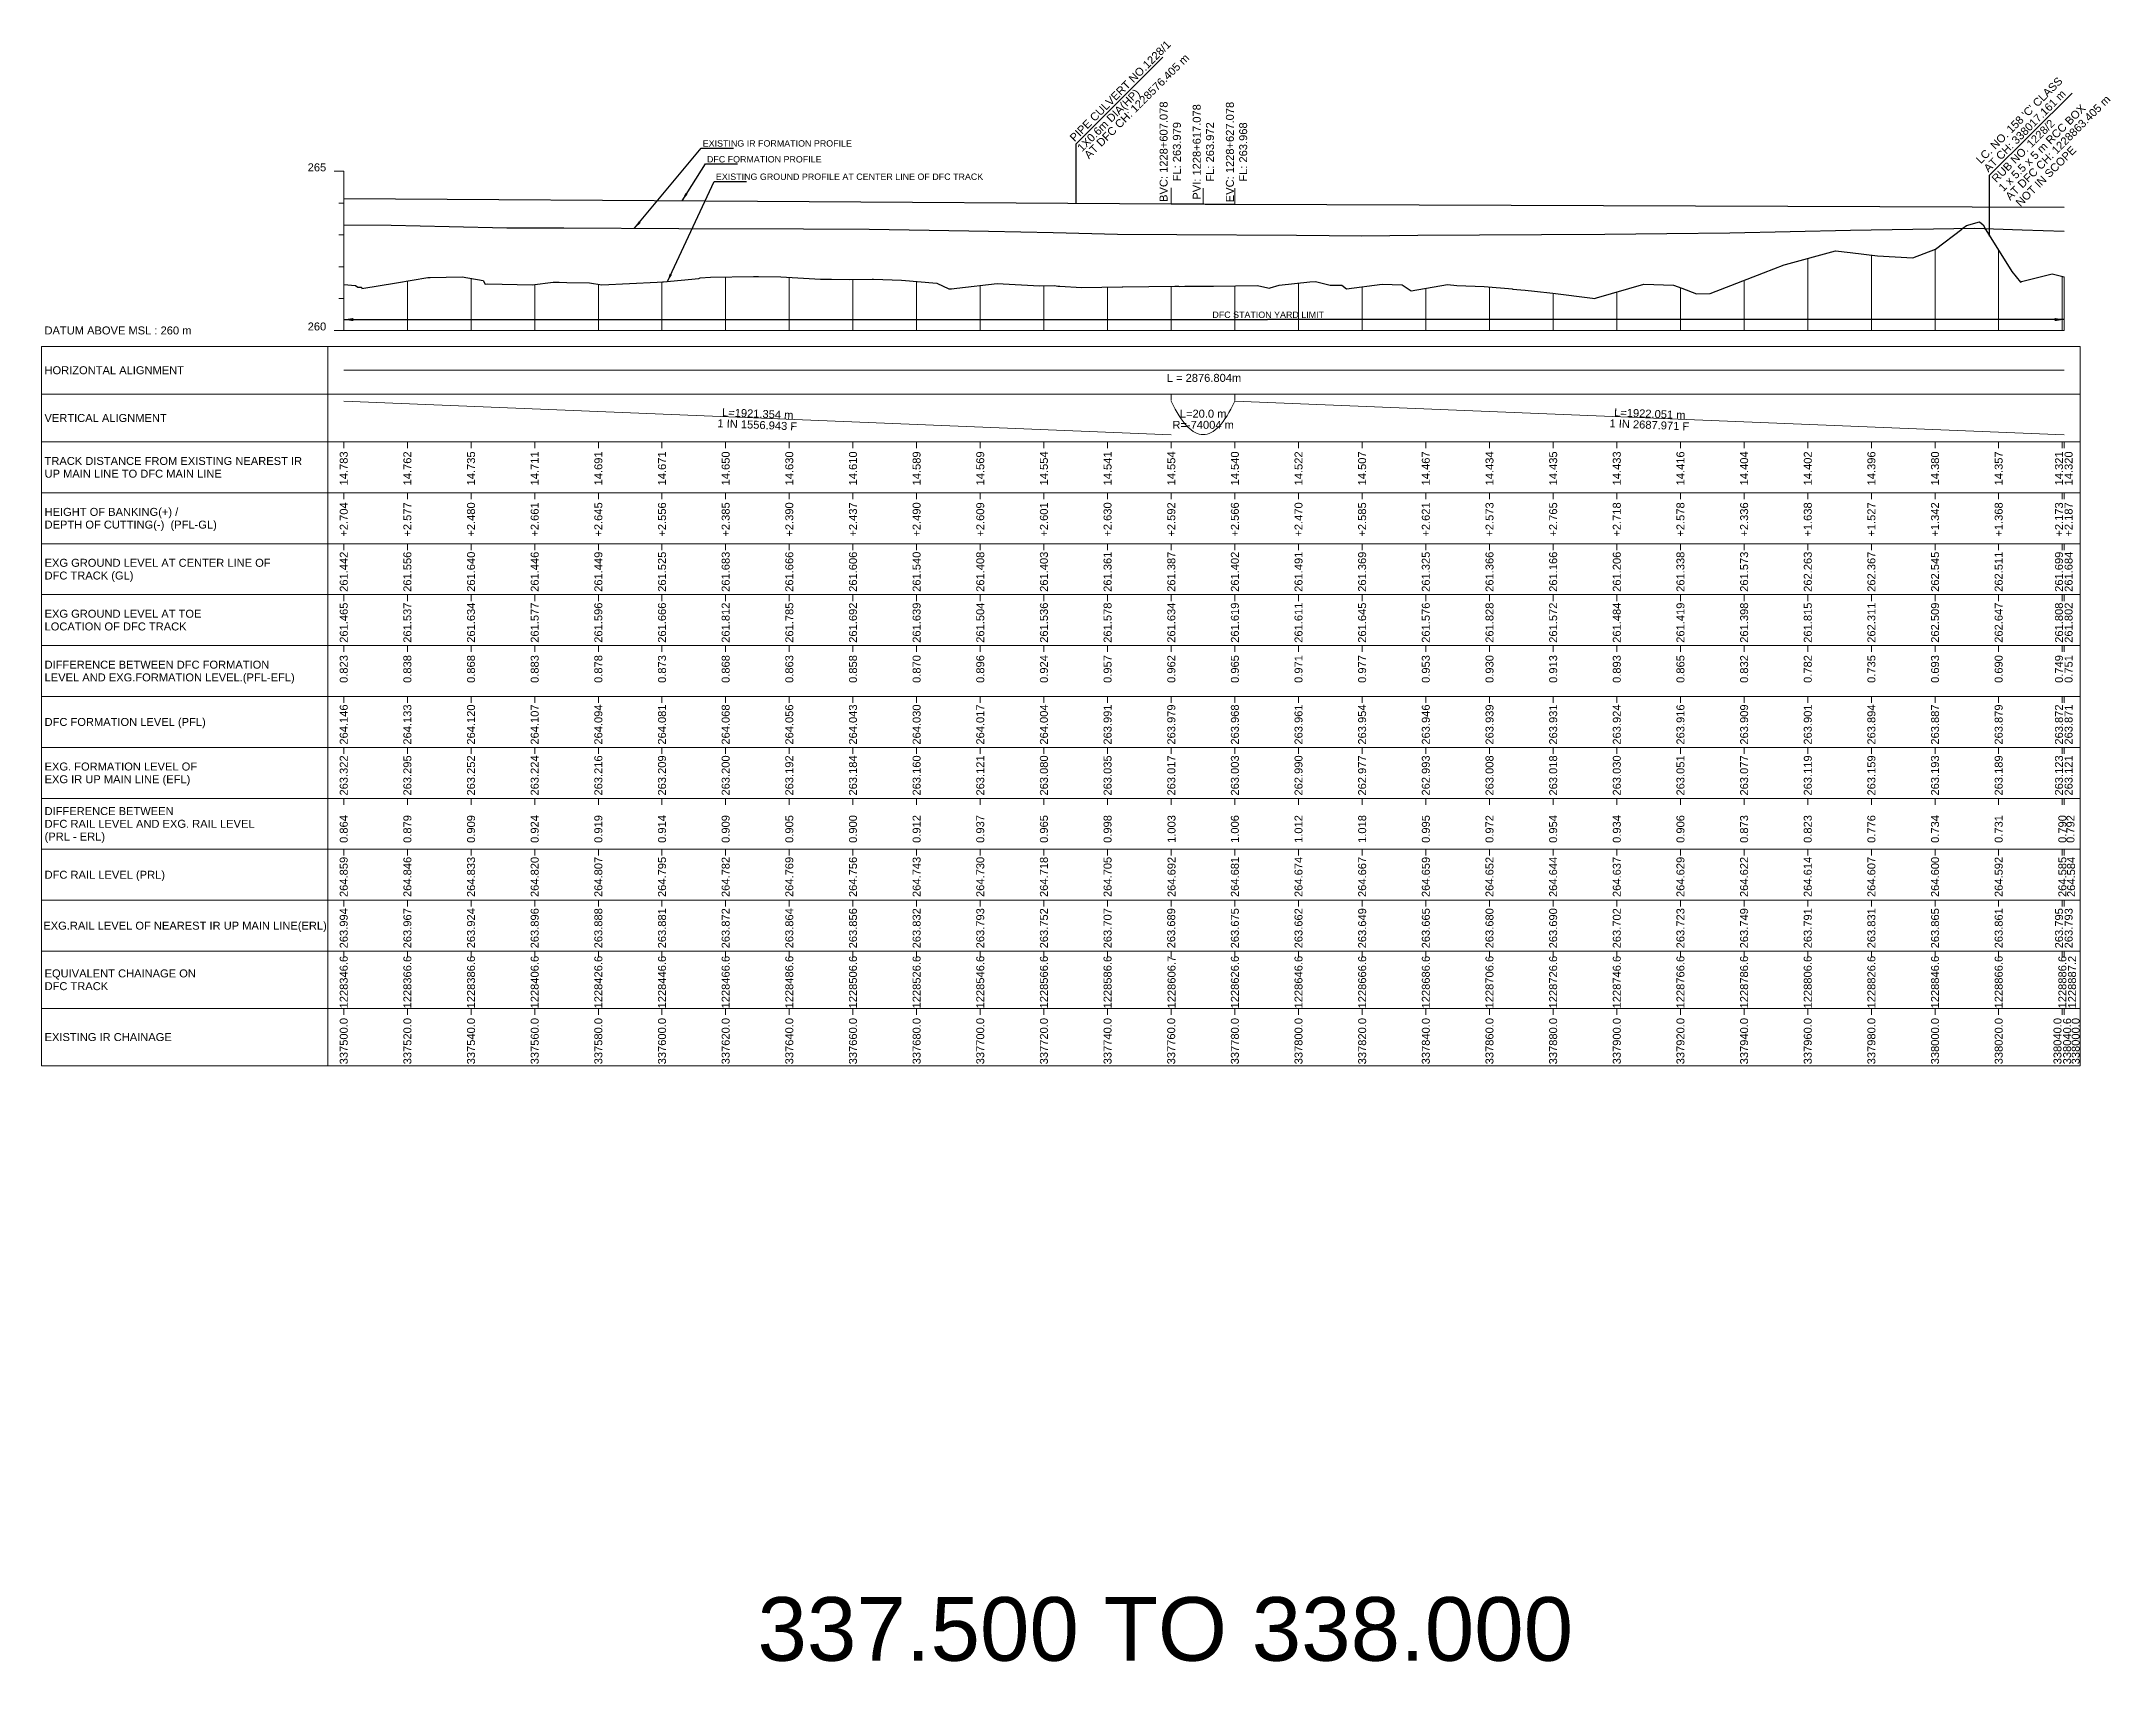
# Model space of a CAD drawing. Header units: metres. Extents: x 30905 to 43495, y -2428 to -1873.
# Drawn here: x 36905 to 37555, y -2428 to -1909 of the extents above; entities that cross this region are included whole.
import ezdxf
from ezdxf.enums import TextEntityAlignment as Align

# ---------------------------------------------------------------- set-up
doc = ezdxf.new("R2010")
doc.units = ezdxf.units.M
doc.header["$MEASUREMENT"] = 0
for name, color, linetype, lineweight in [('C-PROF-LABL-DG', 1, 'Continuous', 25), ('LS BVC-PVI-EVC TEXT', 10, 'Continuous', 0), ('LS CUT FILL', 10, 'Continuous', 0), ('LS DATUM', 7, 'Continuous', 0), ('LS DATUM X', 7, 'Continuous', 0), ('LS DATUM Y', 7, 'Continuous', 0), ('LS DIFF. EXG.RL & PRO. RL', 10, 'Continuous', 0), ('LS DIFF. PFL & EFL', 10, 'Continuous', 0), ('LS EXG FL', 7, 'Continuous', 0), ('LS EXG GL', 7, 'Continuous', 0), ('LS EXG GL AT PRO TOE', 7, 'Continuous', 0), ('LS EXG IR CH', 7, 'Continuous', 0), ('LS EXG RL', 7, 'Continuous', 0), ('LS EXG. FL', 7, 'Continuous', 0), ('LS EXG. GL', 7, 'Continuous', 0), ('LS EXG. GL AT PRO. TOE', 7, 'Continuous', 0), ('LS EXG. IR CH', 7, 'Continuous', 0), ('LS EXG. RL', 7, 'Continuous', 0), ('LS FRAME', 7, 'Continuous', 0), ('LS HORIZONTAL ALIGNMENT', 10, 'Continuous', 0), ('LS PFL-EFL', 10, 'Continuous', 0), ('LS PRL-ERL', 10, 'Continuous', 0), ('LS PRO FL', 10, 'Continuous', 0), ('LS PRO. CUT & FILL', 10, 'Continuous', 0), ('LS PRO. DFCC CH', 10, 'Continuous', 0), ('LS PRO. FL', 10, 'Continuous', 0), ('LS PRO. RL', 10, 'Continuous', 0), ('LS PROFILE EXG FL', 7, 'Continuous', 25), ('LS PROFILE EXG GL', 7, 'Continuous', 30), ('LS PROFILE PRO FL', 1, 'Continuous', 30), ('LS TICKS', 7, 'Continuous', 0), ('LS TRACK CENTER', 10, 'Continuous', 0), ("LS TRACK CENTER's", 10, 'Continuous', 0), ('LS VERTICAL ALIGNMENT', 10, 'Continuous', 0), ('Profile Grid', 7, 'Continuous', 0)]:
    doc.layers.add(name, color=color, linetype=linetype, lineweight=lineweight)
for name, color, linetype in [('LS DRAIN CULVERT', 10, 'Continuous'), ("LS LC'S", 7, 'Continuous'), ('ref text', 3, 'Continuous'), ('STATION YARD LIMIT IN LS', 7, 'Continuous')]:
    doc.layers.add(name, color=color, linetype=linetype)
doc.styles.add('Arial', font='arial.ttf')
doc.styles.get("Standard").update_dxf_attribs({"font": 'arial.ttf'})
doc.styles.add('Style-Arial', font='arial.ttf')
doc.styles.add('StyleArial', font='arial.ttf')
doc.dimstyles.get("Standard").update_dxf_attribs({"dimtxt": 5, "dimasz": 0.18, "dimexe": 0.18, "dimexo": 0.0625, "dimgap": 0.09, "dimtad": 0, "dimtih": 1, "dimtoh": 1, "dimdec": 4, "dimzin": 0, "dimdsep": 46, "dimtxsty": 'Standard', "dimcen": 0.09, "dimadec": 0, "dimazin": 0, "dimtfac": 1, "dimtdec": 4, "dimtofl": 0, "dimtmove": 0, "dimatfit": 3, "dimfxl": 1, "dimtolj": 1, "dimtzin": 0, "dimarcsym": 0})

msp = doc.modelspace()

# ---------------------------------------------------------------- texts
at = {"layer": 'C-PROF-LABL-DG', "color": 1, "linetype": 'Continuous', "lineweight": 25, "char_height": 2.5, "attachment_point": 5, "rotation": 90, "style": 'Arial'}
for s, insert in [('BVC: 1228+607.078\\PFL: 263.979', (37259.71, -1943.85)), ('PVI: 1228+617.078\\PFL: 263.972', (37270.12, -1943.91)), ('EVC: 1228+627.078\\PFL: 263.968', (37280.54, -1943.95))]:
    msp.add_mtext(s, dxfattribs=dict(at, insert=insert))
at = {"layer": 'LS CUT FILL', "lineweight": 0, "style": 'Style-Arial'}
for s, p in [('+2.704', (37000, -2054)), ('+2.577', (37019.99, -2054)), ('+2.480', (37039.99, -2054)), ('+2.661', (37060, -2054)), ('+2.645', (37080, -2054)), ('+2.556', (37100, -2054)), ('+2.385', (37120, -2054)), ('+2.390', (37140, -2054)), ('+2.437', (37160, -2054)), ('+2.490', (37180, -2054)), ('+2.609', (37200, -2054)), ('+2.601', (37220, -2054)), ('+2.630', (37240, -2054)), ('+2.592', (37260.03, -2054)), ('+2.566', (37280, -2054)), ('+2.470', (37300, -2054)), ('+2.585', (37319.98, -2054)), ('+2.621', (37339.99, -2054)), ('+2.573', (37360.01, -2054)), ('+2.765', (37380.01, -2054)), ('+2.718', (37400, -2054)), ('+2.578', (37420, -2054)), ('+2.336', (37440.01, -2054)), ('+1.638', (37460.01, -2054)), ('+1.527', (37480, -2054)), ('+1.342', (37500, -2054)), ('+1.368', (37519.99, -2054)), ('+2.173', (37538.94, -2054)), ('+2.187', (37541.96, -2054))]:
    msp.add_text(s, height=2.5, rotation=90, dxfattribs=at).set_placement(p, align=Align.MIDDLE_RIGHT)
at = {"layer": 'LS DATUM', "color": 7, "style": 'StyleArial'}
msp.add_text('DATUM ABOVE MSL : 260 m', height=2.5, rotation=0.00003, dxfattribs=at).set_placement((36905.97, -2000), align=Align.MIDDLE_LEFT)
at = {"layer": 'LS DATUM Y', "color": 7, "lineweight": 0, "style": 'Style-Arial'}
for s, p in [('265', (36994.5, -1950)), ('265', (36994.5, -1950)), ('260', (36994.5, -2000))]:
    msp.add_text(s, height=2.5, dxfattribs=at).set_placement(p, align=Align.RIGHT)
at = {"layer": 'LS DIFF. EXG.RL & PRO. RL', "color": 10, "style": 'StyleArial'}
for s, p in [('DIFFERENCE BETWEEN ', (36906, -2151)), ('(PRL - ERL)', (36906, -2159)), ('DFC RAIL LEVEL AND EXG. RAIL LEVEL ', (36906, -2155))]:
    msp.add_text(s, height=2.5, rotation=0.00003, dxfattribs=at).set_placement(p, align=Align.MIDDLE_LEFT)
at = {"layer": 'LS DIFF. PFL & EFL', "color": 10, "style": 'StyleArial'}
for s, p in [('DIFFERENCE BETWEEN DFC FORMATION ', (36906, -2105)), ('LEVEL AND EXG.FORMATION LEVEL.(PFL-EFL)', (36906, -2109))]:
    msp.add_text(s, height=2.5, rotation=0.00003, dxfattribs=at).set_placement(p, align=Align.MIDDLE_LEFT)
at = {"layer": 'LS DRAIN CULVERT'}
for s, p in [('PIPE CULVERT NO.1228/1', (37229.62, -1940.87)), ('AT DFC CH: 1228576.405 m', (37234.17, -1946.31)), ('1X0.6m DIA(HP)', (37231.97, -1944.02))]:
    msp.add_text(s, height=2.5, rotation=44.95988, dxfattribs=at).set_placement(p)
at = {"layer": 'LS EXG FL', "style": 'StyleArial'}
for s, p in [('EXG. FORMATION LEVEL OF', (36906, -2137)), ('EXG IR UP MAIN LINE (EFL)', (36906, -2141))]:
    msp.add_text(s, height=2.5, rotation=0.00003, dxfattribs=at).set_placement(p, align=Align.MIDDLE_LEFT)
at = {"layer": 'LS EXG GL', "lineweight": 0, "style": 'Style-Arial'}
for s, p in [('261.442', (37000, -2069.5)), ('261.556', (37019.99, -2069.5)), ('261.640', (37039.99, -2069.5)), ('261.446', (37060, -2069.5)), ('261.449', (37080, -2069.5)), ('261.525', (37100, -2069.5)), ('261.683', (37120, -2069.5)), ('261.666', (37140, -2069.5)), ('261.606', (37160, -2069.5)), ('261.540', (37180, -2069.5)), ('261.408', (37200, -2069.5)), ('261.403', (37220, -2069.5)), ('261.361', (37240, -2069.5)), ('261.387', (37260.03, -2069.5)), ('261.402', (37280, -2069.5)), ('261.491', (37300, -2069.5)), ('261.369', (37319.98, -2069.5)), ('261.325', (37339.99, -2069.5)), ('261.366', (37360.01, -2069.5)), ('261.166', (37380.01, -2069.5)), ('261.206', (37400, -2069.5)), ('261.338', (37420, -2069.5)), ('261.573', (37440.01, -2069.5)), ('262.263', (37460.01, -2069.5)), ('262.367', (37480, -2069.5)), ('262.545', (37500, -2069.5)), ('262.511', (37519.99, -2069.5)), ('261.699', (37538.94, -2069.5)), ('261.684', (37541.96, -2069.5))]:
    msp.add_text(s, height=2.5, rotation=90, dxfattribs=at).set_placement(p, align=Align.MIDDLE_RIGHT)
at = {"layer": 'LS EXG GL AT PRO TOE', "color": 7, "style": 'StyleArial'}
for s, p in [('EXG GROUND LEVEL AT TOE', (36906, -2089)), ('LOCATION OF DFC TRACK', (36906, -2093))]:
    msp.add_text(s, height=2.5, rotation=0.00003, dxfattribs=at).set_placement(p, align=Align.MIDDLE_LEFT)
at = {"layer": 'LS EXG IR CH', "style": 'Style-Arial'}
for s, p in [('337500.0', (37000, -2216)), ('337520.0', (37020, -2216)), ('337540.0', (37040, -2216)), ('337560.0', (37060, -2216)), ('337580.0', (37080, -2216)), ('337600.0', (37100, -2216)), ('337620.0', (37120, -2216)), ('337640.0', (37140, -2216)), ('337660.0', (37160, -2216)), ('337680.0', (37180, -2216)), ('337700.0', (37200, -2216)), ('337720.0', (37220, -2216)), ('337740.0', (37240, -2216)), ('337760.0', (37260, -2216)), ('337780.0', (37280, -2216)), ('337800.0', (37300, -2216)), ('337820.0', (37320, -2216)), ('337840.0', (37340, -2216)), ('337860.0', (37360, -2216)), ('337880.0', (37380, -2216)), ('337900.0', (37400, -2216)), ('337920.0', (37420, -2216)), ('337940.0', (37440, -2216)), ('337960.0', (37460, -2216)), ('337980.0', (37480, -2216)), ('338000.0', (37500, -2216)), ('338020.0', (37520, -2216)), ('338040.0', (37538.47, -2216)), ('338040.6', (37541.49, -2216)), ('338000.0', (37544.18, -2216))]:
    msp.add_text(s, height=2.5, rotation=90, dxfattribs=at).set_placement(p, align=Align.MIDDLE_RIGHT)
at = {"layer": 'LS EXG RL', "style": 'Style-Arial'}
for s, p in [('263.994', (37000, -2181.5)), ('263.967', (37020, -2181.5)), ('263.924', (37040, -2181.5)), ('263.896', (37060, -2181.5)), ('263.888', (37080, -2181.5)), ('263.881', (37100, -2181.5)), ('263.872', (37120, -2181.5)), ('263.864', (37140, -2181.5)), ('263.856', (37160, -2181.5)), ('263.832', (37180, -2181.5)), ('263.793', (37200, -2181.5)), ('263.752', (37220, -2181.5)), ('263.707', (37240, -2181.5)), ('263.689', (37260, -2181.5)), ('263.675', (37280, -2181.5)), ('263.662', (37300, -2181.5)), ('263.649', (37320, -2181.5)), ('263.665', (37340, -2181.5)), ('263.680', (37360, -2181.5)), ('263.690', (37380, -2181.5)), ('263.702', (37400, -2181.5)), ('263.723', (37420, -2181.5)), ('263.749', (37440, -2181.5)), ('263.791', (37460, -2181.5)), ('263.831', (37480, -2181.5)), ('263.865', (37500, -2181.5)), ('263.861', (37520, -2181.5)), ('263.795', (37538.95, -2181.5)), ('263.793', (37541.97, -2181.5))]:
    msp.add_text(s, height=2.5, rotation=90, dxfattribs=at).set_placement(p, align=Align.MIDDLE_RIGHT)
at = {"layer": 'LS EXG. FL'}
for s, p in [('263.322', (37000, -2133.5)), ('263.295', (37019.99, -2133.5)), ('263.252', (37039.99, -2133.5)), ('263.224', (37060, -2133.5)), ('263.216', (37080, -2133.5)), ('263.209', (37100, -2133.5)), ('263.200', (37120, -2133.5)), ('263.192', (37140, -2133.5)), ('263.184', (37160, -2133.5)), ('263.160', (37180, -2133.5)), ('263.121', (37200, -2133.5)), ('263.080', (37220, -2133.5)), ('263.035', (37240, -2133.5)), ('263.017', (37260.03, -2133.5)), ('263.003', (37280, -2133.5)), ('262.990', (37300, -2133.5)), ('262.977', (37319.98, -2133.5)), ('262.993', (37339.99, -2133.5)), ('263.008', (37360.01, -2133.5)), ('263.018', (37380.01, -2133.5)), ('263.030', (37400, -2133.5)), ('263.051', (37420, -2133.5)), ('263.077', (37440.01, -2133.5)), ('263.119', (37460.01, -2133.5)), ('263.159', (37480, -2133.5)), ('263.193', (37500, -2133.5)), ('263.189', (37519.99, -2133.5)), ('263.123', (37538.94, -2133.5)), ('263.121', (37541.96, -2133.5))]:
    msp.add_text(s, height=2.5, rotation=90, dxfattribs=at).set_placement(p, align=Align.MIDDLE_RIGHT)
at = {"layer": 'LS EXG. GL', "color": 7, "style": 'StyleArial'}
for s, p in [('EXG GROUND LEVEL AT CENTER LINE OF ', (36906, -2073)), ('DFC TRACK (GL)', (36906, -2077))]:
    msp.add_text(s, height=2.5, rotation=0.00003, dxfattribs=at).set_placement(p, align=Align.MIDDLE_LEFT)
at = {"layer": 'LS EXG. GL AT PRO. TOE'}
for s, p in [('261.465', (37000, -2085.5)), ('261.537', (37019.99, -2085.5)), ('261.634', (37039.99, -2085.5)), ('261.577', (37060, -2085.5)), ('261.596', (37080, -2085.5)), ('261.666', (37100, -2085.5)), ('261.812', (37120, -2085.5)), ('261.785', (37140, -2085.5)), ('261.692', (37160, -2085.5)), ('261.639', (37180, -2085.5)), ('261.504', (37200, -2085.5)), ('261.536', (37220, -2085.5)), ('261.578', (37240, -2085.5)), ('261.634', (37260.03, -2085.5)), ('261.619', (37280, -2085.5)), ('261.611', (37300, -2085.5)), ('261.645', (37319.98, -2085.5)), ('261.576', (37339.99, -2085.5)), ('261.828', (37360.01, -2085.5)), ('261.572', (37380.01, -2085.5)), ('261.484', (37400, -2085.5)), ('261.419', (37420, -2085.5)), ('261.398', (37440.01, -2085.5)), ('261.815', (37460.01, -2085.5)), ('262.311', (37480, -2085.5)), ('262.509', (37500, -2085.5)), ('262.647', (37519.99, -2085.5)), ('261.808', (37538.94, -2085.5)), ('261.802', (37541.96, -2085.5))]:
    msp.add_text(s, height=2.5, rotation=90, dxfattribs=at).set_placement(p, align=Align.MIDDLE_RIGHT)
at = {"layer": 'LS EXG. IR CH', "style": 'StyleArial'}
msp.add_text('EXISTING IR CHAINAGE', height=2.5, rotation=0.00003, dxfattribs=at).set_placement((36906, -2222), align=Align.MIDDLE_LEFT)
at = {"layer": 'LS EXG. RL', "style": 'StyleArial'}
msp.add_text('EXG.RAIL LEVEL OF NEAREST IR UP MAIN LINE(ERL)', height=2.5, rotation=0.00003, dxfattribs=at).set_placement((36905.61, -2187), align=Align.MIDDLE_LEFT)
at = {"layer": 'LS HORIZONTAL ALIGNMENT', "style": 'StyleArial'}
msp.add_text('HORIZONTAL ALIGNMENT', height=2.5, rotation=0.00003, dxfattribs=at).set_placement((36905.97, -2012.5), align=Align.MIDDLE_LEFT)
at = {"layer": 'LS HORIZONTAL ALIGNMENT', "lineweight": 0, "insert": (37270.3, -2014.92), "char_height": 2.5, "attachment_point": 5, "line_spacing_factor": 0.6, "style": 'Style-Arial'}
msp.add_mtext('L = 2876.804m', dxfattribs=at)
at = {"layer": "LS LC'S", "lineweight": 13, "style": 'Style-Arial'}
for s, p in [("LC. NO. 158 'C' CLASS", (37514.36, -1947.82)), ('AT CH: 338017.161 m', (37516.79, -1950.49))]:
    msp.add_text(s, height=2.5, rotation=44.99996, dxfattribs=at).set_placement(p)
at = {"layer": "LS LC'S", "color": 10, "lineweight": 13, "style": 'Style-Arial'}
for s, p in [('1 x 5.5 x 5 m RCC BOX', (37521.46, -1956.54)), ('AT DFC CH: 1228863.405 m', (37523.63, -1959.33)), ('RUB NO. 1228/2', (37519.29, -1953.74))]:
    msp.add_text(s, height=2.5, rotation=44.99996, dxfattribs=at).set_placement(p)
at = {"layer": "LS LC'S", "color": 5, "lineweight": 13, "style": 'Style-Arial'}
msp.add_text('NOT IN SCOPE', height=2.5, rotation=44.99996, dxfattribs=at).set_placement((37526.86, -1961.27))
at = {"layer": 'LS PFL-EFL'}
for s, p in [('0.823', (37000, -2102)), ('0.838', (37019.99, -2102)), ('0.868', (37039.99, -2102)), ('0.883', (37060, -2102)), ('0.878', (37080, -2102)), ('0.873', (37100, -2102)), ('0.868', (37120, -2102)), ('0.863', (37140, -2102)), ('0.858', (37160, -2102)), ('0.870', (37180, -2102)), ('0.896', (37200, -2102)), ('0.924', (37220, -2102)), ('0.957', (37240, -2102)), ('0.962', (37260.03, -2102)), ('0.965', (37280, -2102)), ('0.971', (37300, -2102)), ('0.977', (37319.98, -2102)), ('0.953', (37339.99, -2102)), ('0.930', (37360.01, -2102)), ('0.913', (37380.01, -2102)), ('0.893', (37400, -2102)), ('0.865', (37420, -2102)), ('0.832', (37440.01, -2102)), ('0.782', (37460.01, -2102)), ('0.735', (37480, -2102)), ('0.693', (37500, -2102)), ('0.690', (37519.99, -2102)), ('0.749', (37538.94, -2102)), ('0.751', (37541.96, -2102))]:
    msp.add_text(s, height=2.5, rotation=90, dxfattribs=at).set_placement(p, align=Align.MIDDLE_RIGHT)
at = {"layer": 'LS PRL-ERL'}
for s, p in [('0.864', (37001.25, -2161)), ('0.879', (37021.25, -2161)), ('0.909', (37041.25, -2161)), ('0.924', (37061.25, -2161)), ('0.919', (37081.25, -2161)), ('0.914', (37101.25, -2161)), ('0.909', (37121.25, -2161)), ('0.905', (37141.25, -2161)), ('0.900', (37161.25, -2161)), ('0.912', (37181.25, -2161)), ('0.937', (37201.25, -2161)), ('0.965', (37221.25, -2161)), ('0.998', (37241.25, -2161)), ('1.003', (37261.35, -2161)), ('1.006', (37281.25, -2161)), ('1.012', (37301.25, -2161)), ('1.018', (37321.25, -2161)), ('0.995', (37341.25, -2161)), ('0.972', (37361.25, -2161)), ('0.954', (37381.25, -2161)), ('0.934', (37401.25, -2161)), ('0.906', (37421.25, -2161)), ('0.873', (37441.25, -2161)), ('0.823', (37461.25, -2161)), ('0.776', (37481.25, -2161)), ('0.734', (37501.25, -2161)), ('0.731', (37521.25, -2161)), ('0.790', (37541.25, -2161)), ('0.792', (37543.8, -2161))]:
    msp.add_text(s, height=2.5, rotation=90, dxfattribs=at).set_placement(p)
at = {"layer": 'LS PRO FL', "lineweight": 0, "style": 'Style-Arial'}
for s, p in [('264.146', (37000, -2117.5)), ('264.133', (37019.99, -2117.5)), ('264.120', (37039.99, -2117.5)), ('264.107', (37060, -2117.5)), ('264.094', (37080, -2117.5)), ('264.081', (37100, -2117.5)), ('264.068', (37120, -2117.5)), ('264.056', (37140, -2117.5)), ('264.043', (37160, -2117.5)), ('264.030', (37180, -2117.5)), ('264.017', (37200, -2117.5)), ('264.004', (37220, -2117.5)), ('263.991', (37240, -2117.5)), ('263.979', (37260.03, -2117.5)), ('263.968', (37280, -2117.5)), ('263.961', (37300, -2117.5)), ('263.954', (37319.98, -2117.5)), ('263.946', (37339.99, -2117.5)), ('263.939', (37360.01, -2117.5)), ('263.931', (37380.01, -2117.5)), ('263.924', (37400, -2117.5)), ('263.916', (37420, -2117.5)), ('263.909', (37440.01, -2117.5)), ('263.901', (37460.01, -2117.5)), ('263.894', (37480, -2117.5)), ('263.887', (37500, -2117.5)), ('263.879', (37519.99, -2117.5)), ('263.872', (37538.94, -2117.5)), ('263.871', (37541.96, -2117.5))]:
    msp.add_text(s, height=2.5, rotation=90, dxfattribs=at).set_placement(p, align=Align.MIDDLE_RIGHT)
at = {"layer": 'LS PRO. CUT & FILL', "color": 10, "style": 'StyleArial'}
for s, p in [('HEIGHT OF BANKING(+) /', (36906, -2057)), ('DEPTH OF CUTTING(-)  (PFL-GL)', (36906, -2061))]:
    msp.add_text(s, height=2.5, rotation=0.00003, dxfattribs=at).set_placement(p, align=Align.MIDDLE_LEFT)
at = {"layer": 'LS PRO. DFCC CH'}
for s, p in [('1228346.6', (37001.25, -2213)), ('1228366.6', (37021.25, -2213)), ('1228386.6', (37041.25, -2213)), ('1228406.6', (37061.25, -2213)), ('1228426.6', (37081.25, -2213)), ('1228446.6', (37101.25, -2213)), ('1228466.6', (37121.25, -2213)), ('1228486.6', (37141.25, -2213)), ('1228506.6', (37161.25, -2213)), ('1228526.6', (37181.25, -2213)), ('1228546.6', (37201.25, -2213)), ('1228566.6', (37221.25, -2213)), ('1228586.6', (37241.25, -2213)), ('1228606.7', (37261.35, -2213)), ('1228626.6', (37281.25, -2213)), ('1228646.6', (37301.25, -2213)), ('1228666.6', (37321.25, -2213)), ('1228686.6', (37341.25, -2213)), ('1228706.6', (37361.25, -2213)), ('1228726.6', (37381.25, -2213)), ('1228746.6', (37401.25, -2213)), ('1228766.6', (37421.25, -2213)), ('1228786.6', (37441.25, -2213)), ('1228806.6', (37461.25, -2213)), ('1228826.6', (37481.25, -2213)), ('1228846.6', (37501.25, -2213)), ('1228866.6', (37521.25, -2213)), ('1228886.6', (37541.25, -2213)), ('1228887.2', (37544.3, -2213))]:
    msp.add_text(s, height=2.5, rotation=90, dxfattribs=at).set_placement(p)
at = {"layer": 'LS PRO. DFCC CH', "color": 10, "style": 'Style-Arial'}
for s, p in [('EQUIVALENT CHAINAGE ON ', (36906, -2202)), ('DFC TRACK', (36906, -2206))]:
    msp.add_text(s, height=2.5, rotation=0.00003, dxfattribs=at).set_placement(p, align=Align.MIDDLE_LEFT)
at = {"layer": 'LS PRO. FL', "color": 10, "style": 'StyleArial'}
msp.add_text('DFC FORMATION LEVEL (PFL) ', height=2.5, rotation=0.00003, dxfattribs=at).set_placement((36906, -2123), align=Align.MIDDLE_LEFT)
at = {"layer": 'LS PRO. RL', "color": 10, "style": 'StyleArial'}
msp.add_text('DFC RAIL LEVEL (PRL)', height=2.5, rotation=0.00003, dxfattribs=at).set_placement((36906, -2171), align=Align.MIDDLE_LEFT)
at = {"layer": 'LS PRO. RL'}
for s, p in [('264.859', (37001.25, -2178)), ('264.846', (37021.25, -2178)), ('264.833', (37041.25, -2178)), ('264.820', (37061.25, -2178)), ('264.807', (37081.25, -2178)), ('264.795', (37101.25, -2178)), ('264.782', (37121.25, -2178)), ('264.769', (37141.25, -2178)), ('264.756', (37161.25, -2178)), ('264.743', (37181.25, -2178)), ('264.730', (37201.25, -2178)), ('264.718', (37221.25, -2178)), ('264.705', (37241.25, -2178)), ('264.692', (37261.35, -2178)), ('264.681', (37281.25, -2178)), ('264.674', (37301.25, -2178)), ('264.667', (37321.25, -2178)), ('264.659', (37341.25, -2178)), ('264.652', (37361.25, -2178)), ('264.644', (37381.25, -2178)), ('264.637', (37401.25, -2178)), ('264.629', (37421.25, -2178)), ('264.622', (37441.25, -2178)), ('264.614', (37461.25, -2178)), ('264.607', (37481.25, -2178)), ('264.600', (37501.25, -2178)), ('264.592', (37521.25, -2178)), ('264.585', (37541.25, -2178)), ('264.584', (37543.99, -2178))]:
    msp.add_text(s, height=2.5, rotation=90, dxfattribs=at).set_placement(p)
at = {"layer": 'LS PROFILE EXG FL', "color": 7, "linetype": 'Continuous', "lineweight": 0, "style": 'Style-Arial'}
msp.add_text('EXISTING IR FORMATION PROFILE', height=2, dxfattribs=at).set_placement((37112.8, -1942.24))
at = {"layer": 'LS PROFILE EXG GL', "color": 7, "lineweight": 0, "style": 'Style-Arial'}
msp.add_text('EXISTING GROUND PROFILE AT CENTER LINE OF DFC TRACK', height=2, dxfattribs=at).set_placement((37116.95, -1952.7, 0))
at = {"layer": 'LS PROFILE PRO FL', "style": 'Style-Arial'}
msp.add_text(' DFC FORMATION PROFILE', height=2, dxfattribs=at).set_placement((37113.35, -1947.23, 0))
at = {"layer": 'LS TRACK CENTER'}
for s, p in [('14.783', (37000, -2038)), ('14.762', (37019.99, -2038)), ('14.735', (37039.99, -2038)), ('14.711', (37060, -2038)), ('14.691', (37080, -2038)), ('14.671', (37100, -2038)), ('14.650', (37120, -2038)), ('14.630', (37140, -2038)), ('14.610', (37160, -2038)), ('14.589', (37180, -2038)), ('14.569', (37200, -2038)), ('14.554', (37220, -2038)), ('14.541', (37240, -2038)), ('14.554', (37260.03, -2038)), ('14.540', (37280, -2038)), ('14.522', (37300, -2038)), ('14.507', (37319.98, -2038)), ('14.467', (37339.99, -2038)), ('14.434', (37360.01, -2038)), ('14.435', (37380.01, -2038)), ('14.433', (37400, -2038)), ('14.416', (37420, -2038)), ('14.404', (37440.01, -2038)), ('14.402', (37460.01, -2038)), ('14.396', (37480, -2038)), ('14.380', (37500, -2038)), ('14.357', (37519.99, -2038)), ('14.321', (37538.94, -2038)), ('14.320', (37541.96, -2038))]:
    msp.add_text(s, height=2.5, rotation=90, dxfattribs=at).set_placement(p, align=Align.MIDDLE_RIGHT)
at = {"layer": "LS TRACK CENTER's", "color": 10, "style": 'StyleArial'}
for s, p in [('TRACK DISTANCE FROM EXISTING NEAREST IR ', (36906, -2041)), ('UP MAIN LINE TO DFC MAIN LINE', (36906, -2045))]:
    msp.add_text(s, height=2.5, rotation=0.00003, dxfattribs=at).set_placement(p, align=Align.MIDDLE_LEFT)
at = {"layer": 'LS VERTICAL ALIGNMENT', "style": 'StyleArial'}
msp.add_text('VERTICAL ALIGNMENT', height=2.5, rotation=0.00003, dxfattribs=at).set_placement((36905.97, -2027.5), align=Align.MIDDLE_LEFT)
at = {"layer": 'LS VERTICAL ALIGNMENT', "lineweight": 0, "char_height": 2.5, "attachment_point": 5, "line_spacing_factor": 0.84, "style": 'Style-Arial'}
for s, insert, rotation in [('L=1921.354 m\\P1 IN 1556.943 F', (37130.01, -2027.92), 357.68764), ('L=1922.051 m\\P1 IN 2687.971 F', (37410.31, -2027.92), 357.69243)]:
    msp.add_mtext(s, dxfattribs=dict(at, insert=insert, rotation=rotation))
at = {"layer": 'LS VERTICAL ALIGNMENT', "lineweight": 0, "insert": (37270.03, -2027.92), "char_height": 2.5, "attachment_point": 5, "line_spacing_factor": 0.84, "style": 'Style-Arial'}
msp.add_mtext('L=20.0 m\\PR=-74004 m', dxfattribs=at)
at = {"layer": 'ref text', "color": 3, "insert": (37130, -2418.23), "char_height": 20, "width": 256.3165, "attachment_point": 7, "bg_fill": 3, "box_fill_scale": 1.5, "bg_fill_color": 256, "bg_fill_transparency": 0}
msp.add_mtext('337.500 TO 338.000', dxfattribs=at)
at = {"layer": 'STATION YARD LIMIT IN LS', "color": 10, "lineweight": 15, "insert": (37290.47, -1995.08), "char_height": 2, "attachment_point": 5, "rotation": 0.00003, "line_spacing_factor": 0.84, "style": 'Style-Arial'}
msp.add_mtext('DFC STATION YARD LIMIT', dxfattribs=at)

# ---------------------------------------------------------------- linework, layer by layer
at = {"layer": 'LS BVC-PVI-EVC TEXT'}
for p, q in [((37260.03, -1960.21), (37260.03, -1955.21)), ((37270.03, -1960.28), (37270.03, -1955.28)), ((37280.03, -1960.32), (37280.03, -1955.32))]:
    msp.add_line(p, q, dxfattribs=at)
at = {"layer": 'LS DATUM X', "color": 7, "linetype": 'Continuous', "lineweight": 0}
msp.add_line((37000, -2000), (37540.6, -2000), dxfattribs=at)
at = {"layer": 'LS DATUM Y', "color": 7, "linetype": 'Continuous', "lineweight": 0}
for p, q in [((36997, -1950), (37000, -1950)), ((36997, -1950), (37000, -1950)), ((37000, -2000), (37000, -1950)), ((36998.5, -1960), (37000, -1960)), ((36998.5, -1970), (37000, -1970)), ((36998.5, -1980), (37000, -1980)), ((36998.5, -1990), (37000, -1990)), ((36997, -2000), (37000, -2000))]:
    msp.add_line(p, q, dxfattribs=at)
at = {"layer": 'LS DRAIN CULVERT'}
msp.add_lwpolyline([(37257.33, -1914.15), (37230, -1941.47), (37230, -1960.02)], dxfattribs=at)
at = {"layer": 'LS FRAME'}
for points in [[(36995, -2231), (36905, -2231), (36905, -2005)], [(36905, -2005), (36995, -2005)], [(36995, -2020), (36905, -2020)], [(36995, -2035), (36905, -2035)], [(36995, -2051), (36905, -2051)], [(36905, -2051), (36995, -2051)], [(36995, -2067), (36905, -2067)], [(36905, -2067), (36995, -2067)], [(36995, -2083), (36905, -2083)], [(36905, -2083), (36995, -2083)], [(36995, -2099), (36905, -2099)], [(36995, -2115), (36905, -2115)], [(36905, -2115), (36995, -2115)], [(36995, -2131), (36905, -2131)], [(36905, -2131), (36995, -2131)], [(36995, -2147), (36905, -2147)], [(36905, -2147), (36995, -2147)], [(36995, -2163), (36905, -2163)], [(36905, -2163), (36995, -2163)], [(36995, -2179), (36905, -2179)], [(36995, -2195), (36905, -2195)], [(36995, -2213), (36905, -2213)]]:
    msp.add_lwpolyline(points, dxfattribs=at)
at = {"layer": 'LS FRAME', "color": 7, "linetype": 'Continuous', "lineweight": 0, "flags": 128}
for points in [[(36995, -2020), (37545.6, -2020), (37545.6, -2005), (36995, -2005), (36995, -2020)], [(36995, -2035), (37545.6, -2035), (37545.6, -2020), (36995, -2020), (36995, -2035)], [(36995, -2051), (37545.6, -2051), (37545.6, -2035), (36995, -2035), (36995, -2051)], [(36995, -2067), (37545.6, -2067), (37545.6, -2051), (36995, -2051), (36995, -2067)], [(36995, -2083), (37545.6, -2083), (37545.6, -2067), (36995, -2067), (36995, -2083)], [(36995, -2099), (37545.6, -2099), (37545.6, -2083), (36995, -2083), (36995, -2099)], [(36995, -2115), (37545.6, -2115), (37545.6, -2099), (36995, -2099), (36995, -2115)], [(36995, -2131), (37545.6, -2131), (37545.6, -2115), (36995, -2115), (36995, -2131)], [(36995, -2147), (37545.6, -2147), (37545.6, -2131), (36995, -2131), (36995, -2147)], [(36995, -2163), (37545.6, -2163), (37545.6, -2147), (36995, -2147), (36995, -2163)], [(36995, -2179), (37545.6, -2179), (37545.6, -2163), (36995, -2163), (36995, -2179)], [(36995, -2195), (37545.6, -2195), (37545.6, -2179), (36995, -2179), (36995, -2195)], [(36995, -2213), (37545.6, -2213), (37545.6, -2195), (36995, -2195), (36995, -2213)], [(36995, -2231), (37545.6, -2231), (37545.6, -2213), (36995, -2213), (36995, -2231)]]:
    msp.add_lwpolyline(points, close=True, dxfattribs=at)
at = {"layer": 'LS FRAME', "color": 7, "linetype": 'Continuous', "lineweight": 0}
msp.add_3dface([(36995, -2099), (36915, -2099), (36915, -2099)], dxfattribs=at)
at = {"layer": 'LS HORIZONTAL ALIGNMENT', "lineweight": 0, "flags": 128}
msp.add_lwpolyline([(37000, -2012.5), (37540.6, -2012.5)], dxfattribs=at)
at = {"layer": "LS LC'S"}
msp.add_lwpolyline([(37517.16, -1970.36), (37517.16, -1959.12), (37517.16, -1959.12), (37517.16, -1951.17), (37543.08, -1925.42)], dxfattribs=at)
at = {"layer": 'LS PROFILE EXG FL'}
msp.add_lwpolyline([(37000, -1966.78), (37014.89, -1966.95), (37033.12, -1967.34), (37051.23, -1967.73), (37069.19, -1967.8), (37105.29, -1967.94), (37144.43, -1968.1), (37165.12, -1968.18), (37183.99, -1968.47), (37202.61, -1968.84), (37222.93, -1969.26), (37243.14, -1969.72), (37261.76, -1969.84), (37299.39, -1970.09), (37319.89, -1970.23), (37337.47, -1970.09), (37356.86, -1969.93), (37376.34, -1969.83), (37396.2, -1969.73), (37415.75, -1969.53), (37435.52, -1969.32), (37454.48, -1968.93), (37473.43, -1968.53), (37493.04, -1968.19), (37512.42, -1967.86), (37527.38, -1968.36), (37540.61, -1968.79)], dxfattribs=at)
at = {"layer": 'LS PROFILE EXG GL', "flags": 128}
msp.add_lwpolyline([(37000, -1985.58), (37003.73, -1985.85), (37004.45, -1986.4), (37005.58, -1986.38), (37005.7, -1986.83), (37016.55, -1985.01), (37026.46, -1983.37), (37027.14, -1983.36), (37037.24, -1983.11), (37043.77, -1984.28), (37044.44, -1985.47), (37045.03, -1985.38), (37059.23, -1985.63), (37065.81, -1984.86), (37067.72, -1984.88), (37070.06, -1984.91), (37077.18, -1984.99), (37081.05, -1985.7), (37098.52, -1984.79), (37100.11, -1984.75), (37100.48, -1984.73), (37111.54, -1983.7), (37112.03, -1983.52), (37115.26, -1983.24), (37128.74, -1983.05), (37130.35, -1983.08), (37137.38, -1983.17), (37149.79, -1983.94), (37153.3, -1983.9), (37158.85, -1983.95), (37166.05, -1983.9), (37166.45, -1983.9), (37175.26, -1984.21), (37186.4, -1985.12), (37186.4, -1985.12), (37190.17, -1986.95), (37191.01, -1986.95), (37192.62, -1986.77), (37205.36, -1985.3), (37218.58, -1985.99), (37223.29, -1985.92), (37224.35, -1986.12), (37225.05, -1986.14), (37231.82, -1986.52), (37244.61, -1986.31), (37244.78, -1986.3), (37244.79, -1986.3), (37261.1, -1986.12), (37262.25, -1986.09), (37262.65, -1986.23), (37264.25, -1986.05), (37273.27, -1986.12), (37287.14, -1985.84), (37290.37, -1986.6), (37290.84, -1986.71), (37291.1, -1986.59), (37293.92, -1985.77), (37303.58, -1984.69), (37305.33, -1984.64), (37309.97, -1985.74), (37313.64, -1985.75), (37315.1, -1986.95), (37326.33, -1985.48), (37332.52, -1985.7), (37335.37, -1987.54), (37346.81, -1985.58), (37349.73, -1985.89), (37358.36, -1986.21), (37367.24, -1986.91), (37367.26, -1986.99), (37371.26, -1987.3), (37374.11, -1987.63), (37379.87, -1988.32), (37392.36, -1989.87), (37393.05, -1989.94), (37393.63, -1989.78), (37408.51, -1985.5), (37417.84, -1985.8), (37420.4, -1986.76), (37425.05, -1988.51), (37429.38, -1988.42), (37446.09, -1981.9), (37452.57, -1979.38), (37453.06, -1979.25), (37468.73, -1975.03), (37473.29, -1975.55), (37481.95, -1976.56), (37493, -1977.21), (37500.13, -1974.5), (37500.13, -1974.5), (37508.39, -1968.13), (37508.76, -1967.88), (37509.93, -1966.98), (37514, -1965.91), (37515.17, -1966.78), (37515.92, -1968.38), (37524.1, -1981.48), (37526.82, -1984.79), (37527.16, -1984.66), (37536.77, -1982.22), (37540.6, -1983.16)], dxfattribs=at)
at = {"layer": 'LS PROFILE PRO FL', "flags": 128}
msp.add_lwpolyline([(37000, -1958.54), (37260.03, -1960.21), (37260.45, -1960.22), (37260.88, -1960.22), (37261.3, -1960.22), (37261.73, -1960.23), (37262.16, -1960.23), (37262.58, -1960.23), (37263.01, -1960.23), (37263.43, -1960.24), (37263.86, -1960.24), (37264.28, -1960.24), (37264.71, -1960.24), (37265.13, -1960.25), (37265.56, -1960.25), (37265.99, -1960.25), (37266.41, -1960.25), (37266.84, -1960.26), (37267.26, -1960.26), (37267.69, -1960.26), (37268.11, -1960.26), (37268.54, -1960.26), (37268.96, -1960.27), (37269.39, -1960.27), (37269.82, -1960.27), (37270.24, -1960.27), (37270.67, -1960.28), (37271.09, -1960.28), (37271.52, -1960.28), (37271.94, -1960.28), (37272.37, -1960.28), (37272.79, -1960.29), (37273.22, -1960.29), (37273.65, -1960.29), (37274.07, -1960.29), (37274.5, -1960.29), (37274.92, -1960.3), (37275.35, -1960.3), (37275.77, -1960.3), (37276.2, -1960.3), (37276.62, -1960.3), (37277.05, -1960.3), (37277.48, -1960.31), (37277.9, -1960.31), (37278.33, -1960.31), (37278.75, -1960.31), (37279.18, -1960.31), (37279.6, -1960.31), (37280.03, -1960.32), (37540.6, -1961.29)], dxfattribs=at)
at = {"layer": 'LS TICKS', "color": 7, "linetype": 'Continuous', "lineweight": 0, "flags": 128}
for points in [[(37260.02, -2022), (37260.02, -2020)], [(37280.02, -2022), (37280.02, -2020)], [(37000, -2037), (37000, -2035)], [(37019.99, -2037), (37019.99, -2035)], [(37039.99, -2037), (37039.99, -2035)], [(37060, -2037), (37060, -2035)], [(37080, -2037), (37080, -2035)], [(37100, -2037), (37100, -2035)], [(37120, -2037), (37120, -2035)], [(37140, -2037), (37140, -2035)], [(37160, -2037), (37160, -2035)], [(37180, -2037), (37180, -2035)], [(37200, -2037), (37200, -2035)], [(37220, -2037), (37220, -2035)], [(37240, -2037), (37240, -2035)], [(37260.03, -2037), (37260.03, -2035)], [(37280, -2037), (37280, -2035)], [(37300, -2037), (37300, -2035)], [(37319.98, -2037), (37319.98, -2035)], [(37339.99, -2037), (37339.99, -2035)], [(37360.01, -2037), (37360.01, -2035)], [(37380.01, -2037), (37380.01, -2035)], [(37400, -2037), (37400, -2035)], [(37420, -2037), (37420, -2035)], [(37440.01, -2037), (37440.01, -2035)], [(37460.01, -2037), (37460.01, -2035)], [(37480, -2037), (37480, -2035)], [(37500, -2037), (37500, -2035)], [(37519.99, -2037), (37519.99, -2035)], [(37539.99, -2037), (37539.99, -2035)], [(37540.6, -2037), (37540.6, -2035)], [(37000, -2053), (37000, -2051)], [(37019.99, -2053), (37019.99, -2051)], [(37039.99, -2053), (37039.99, -2051)], [(37060, -2053), (37060, -2051)], [(37080, -2053), (37080, -2051)], [(37100, -2053), (37100, -2051)], [(37120, -2053), (37120, -2051)], [(37140, -2053), (37140, -2051)], [(37160, -2053), (37160, -2051)], [(37180, -2053), (37180, -2051)], [(37200, -2053), (37200, -2051)], [(37220, -2053), (37220, -2051)], [(37240, -2053), (37240, -2051)], [(37260.03, -2053), (37260.03, -2051)], [(37280, -2053), (37280, -2051)], [(37300, -2053), (37300, -2051)], [(37319.98, -2053), (37319.98, -2051)], [(37339.99, -2053), (37339.99, -2051)], [(37360.01, -2053), (37360.01, -2051)], [(37380.01, -2053), (37380.01, -2051)], [(37400, -2053), (37400, -2051)], [(37420, -2053), (37420, -2051)], [(37440.01, -2053), (37440.01, -2051)], [(37460.01, -2053), (37460.01, -2051)], [(37480, -2053), (37480, -2051)], [(37500, -2053), (37500, -2051)], [(37519.99, -2053), (37519.99, -2051)], [(37539.99, -2053), (37539.99, -2051)], [(37540.6, -2053), (37540.6, -2051)], [(37000, -2069), (37000, -2067)], [(37019.99, -2069), (37019.99, -2067)], [(37039.99, -2069), (37039.99, -2067)], [(37060, -2069), (37060, -2067)], [(37080, -2069), (37080, -2067)], [(37100, -2069), (37100, -2067)], [(37120, -2069), (37120, -2067)], [(37140, -2069), (37140, -2067)], [(37160, -2069), (37160, -2067)], [(37180, -2069), (37180, -2067)], [(37200, -2069), (37200, -2067)], [(37220, -2069), (37220, -2067)], [(37240, -2069), (37240, -2067)], [(37260.03, -2069), (37260.03, -2067)], [(37280, -2069), (37280, -2067)], [(37300, -2069), (37300, -2067)], [(37319.98, -2069), (37319.98, -2067)], [(37339.99, -2069), (37339.99, -2067)], [(37360.01, -2069), (37360.01, -2067)], [(37380.01, -2069), (37380.01, -2067)], [(37400, -2069), (37400, -2067)], [(37420, -2069), (37420, -2067)], [(37440.01, -2069), (37440.01, -2067)], [(37460.01, -2069), (37460.01, -2067)], [(37480, -2069), (37480, -2067)], [(37500, -2069), (37500, -2067)], [(37519.99, -2069), (37519.99, -2067)], [(37539.99, -2069), (37539.99, -2067)], [(37540.6, -2069), (37540.6, -2067)], [(37000, -2085), (37000, -2083)], [(37019.99, -2085), (37019.99, -2083)], [(37039.99, -2085), (37039.99, -2083)], [(37060, -2085), (37060, -2083)], [(37080, -2085), (37080, -2083)], [(37100, -2085), (37100, -2083)], [(37120, -2085), (37120, -2083)], [(37140, -2085), (37140, -2083)], [(37160, -2085), (37160, -2083)], [(37180, -2085), (37180, -2083)], [(37200, -2085), (37200, -2083)], [(37220, -2085), (37220, -2083)], [(37240, -2085), (37240, -2083)], [(37260.03, -2085), (37260.03, -2083)], [(37280, -2085), (37280, -2083)], [(37300, -2085), (37300, -2083)], [(37319.98, -2085), (37319.98, -2083)], [(37339.99, -2085), (37339.99, -2083)], [(37360.01, -2085), (37360.01, -2083)], [(37380.01, -2085), (37380.01, -2083)], [(37400, -2085), (37400, -2083)], [(37420, -2085), (37420, -2083)], [(37440.01, -2085), (37440.01, -2083)], [(37460.01, -2085), (37460.01, -2083)], [(37480, -2085), (37480, -2083)], [(37500, -2085), (37500, -2083)], [(37519.99, -2085), (37519.99, -2083)], [(37539.99, -2085), (37539.99, -2083)], [(37540.6, -2085), (37540.6, -2083)], [(37000, -2101), (37000, -2099)], [(37019.99, -2101), (37019.99, -2099)], [(37039.99, -2101), (37039.99, -2099)], [(37060, -2101), (37060, -2099)], [(37080, -2101), (37080, -2099)], [(37100, -2101), (37100, -2099)], [(37120, -2101), (37120, -2099)], [(37140, -2101), (37140, -2099)], [(37160, -2101), (37160, -2099)], [(37180, -2101), (37180, -2099)], [(37200, -2101), (37200, -2099)], [(37220, -2101), (37220, -2099)], [(37240, -2101), (37240, -2099)], [(37260.03, -2101), (37260.03, -2099)], [(37280, -2101), (37280, -2099)], [(37300, -2101), (37300, -2099)], [(37319.98, -2101), (37319.98, -2099)], [(37339.99, -2101), (37339.99, -2099)], [(37360.01, -2101), (37360.01, -2099)], [(37380.01, -2101), (37380.01, -2099)], [(37400, -2101), (37400, -2099)], [(37420, -2101), (37420, -2099)], [(37440.01, -2101), (37440.01, -2099)], [(37460.01, -2101), (37460.01, -2099)], [(37480, -2101), (37480, -2099)], [(37500, -2101), (37500, -2099)], [(37519.99, -2101), (37519.99, -2099)], [(37539.99, -2101), (37539.99, -2099)], [(37540.6, -2101), (37540.6, -2099)], [(37000, -2117), (37000, -2115)], [(37019.99, -2117), (37019.99, -2115)], [(37039.99, -2117), (37039.99, -2115)], [(37060, -2117), (37060, -2115)], [(37080, -2117), (37080, -2115)], [(37100, -2117), (37100, -2115)], [(37120, -2117), (37120, -2115)], [(37140, -2117), (37140, -2115)], [(37160, -2117), (37160, -2115)], [(37180, -2117), (37180, -2115)], [(37200, -2117), (37200, -2115)], [(37220, -2117), (37220, -2115)], [(37240, -2117), (37240, -2115)], [(37260.03, -2117), (37260.03, -2115)], [(37280, -2117), (37280, -2115)], [(37300, -2117), (37300, -2115)], [(37319.98, -2117), (37319.98, -2115)], [(37339.99, -2117), (37339.99, -2115)], [(37360.01, -2117), (37360.01, -2115)], [(37380.01, -2117), (37380.01, -2115)], [(37400, -2117), (37400, -2115)], [(37420, -2117), (37420, -2115)], [(37440.01, -2117), (37440.01, -2115)], [(37460.01, -2117), (37460.01, -2115)], [(37480, -2117), (37480, -2115)], [(37500, -2117), (37500, -2115)], [(37519.99, -2117), (37519.99, -2115)], [(37539.99, -2117), (37539.99, -2115)], [(37540.6, -2117), (37540.6, -2115)], [(37000, -2133), (37000, -2131)], [(37019.99, -2133), (37019.99, -2131)], [(37039.99, -2133), (37039.99, -2131)], [(37060, -2133), (37060, -2131)], [(37080, -2133), (37080, -2131)], [(37100, -2133), (37100, -2131)], [(37120, -2133), (37120, -2131)], [(37140, -2133), (37140, -2131)], [(37160, -2133), (37160, -2131)], [(37180, -2133), (37180, -2131)], [(37200, -2133), (37200, -2131)], [(37220, -2133), (37220, -2131)], [(37240, -2133), (37240, -2131)], [(37260.03, -2133), (37260.03, -2131)], [(37280, -2133), (37280, -2131)], [(37300, -2133), (37300, -2131)], [(37319.98, -2133), (37319.98, -2131)], [(37339.99, -2133), (37339.99, -2131)], [(37360.01, -2133), (37360.01, -2131)], [(37380.01, -2133), (37380.01, -2131)], [(37400, -2133), (37400, -2131)], [(37420, -2133), (37420, -2131)], [(37440.01, -2133), (37440.01, -2131)], [(37460.01, -2133), (37460.01, -2131)], [(37480, -2133), (37480, -2131)], [(37500, -2133), (37500, -2131)], [(37519.99, -2133), (37519.99, -2131)], [(37539.99, -2133), (37539.99, -2131)], [(37540.6, -2133), (37540.6, -2131)], [(37000, -2149), (37000, -2147)], [(37019.99, -2149), (37019.99, -2147)], [(37039.99, -2149), (37039.99, -2147)], [(37060, -2149), (37060, -2147)], [(37080, -2149), (37080, -2147)], [(37100, -2149), (37100, -2147)], [(37120, -2149), (37120, -2147)], [(37140, -2149), (37140, -2147)], [(37160, -2149), (37160, -2147)], [(37180, -2149), (37180, -2147)], [(37200, -2149), (37200, -2147)], [(37220, -2149), (37220, -2147)], [(37240, -2149), (37240, -2147)], [(37260.03, -2149), (37260.03, -2147)], [(37280, -2149), (37280, -2147)], [(37300, -2149), (37300, -2147)], [(37319.98, -2149), (37319.98, -2147)], [(37339.99, -2149), (37339.99, -2147)], [(37360.01, -2149), (37360.01, -2147)], [(37380.01, -2149), (37380.01, -2147)], [(37400, -2149), (37400, -2147)], [(37420, -2149), (37420, -2147)], [(37440.01, -2149), (37440.01, -2147)], [(37460.01, -2149), (37460.01, -2147)], [(37480, -2149), (37480, -2147)], [(37500, -2149), (37500, -2147)], [(37519.99, -2149), (37519.99, -2147)], [(37539.99, -2149), (37539.99, -2147)], [(37540.6, -2149), (37540.6, -2147)], [(37000, -2165), (37000, -2163)], [(37019.99, -2165), (37019.99, -2163)], [(37039.99, -2165), (37039.99, -2163)], [(37060, -2165), (37060, -2163)], [(37080, -2165), (37080, -2163)], [(37100, -2165), (37100, -2163)], [(37120, -2165), (37120, -2163)], [(37140, -2165), (37140, -2163)], [(37160, -2165), (37160, -2163)], [(37180, -2165), (37180, -2163)], [(37200, -2165), (37200, -2163)], [(37220, -2165), (37220, -2163)], [(37240, -2165), (37240, -2163)], [(37260.03, -2165), (37260.03, -2163)], [(37280, -2165), (37280, -2163)], [(37300, -2165), (37300, -2163)], [(37319.98, -2165), (37319.98, -2163)], [(37339.99, -2165), (37339.99, -2163)], [(37360.01, -2165), (37360.01, -2163)], [(37380.01, -2165), (37380.01, -2163)], [(37400, -2165), (37400, -2163)], [(37420, -2165), (37420, -2163)], [(37440.01, -2165), (37440.01, -2163)], [(37460.01, -2165), (37460.01, -2163)], [(37480, -2165), (37480, -2163)], [(37500, -2165), (37500, -2163)], [(37519.99, -2165), (37519.99, -2163)], [(37539.99, -2165), (37539.99, -2163)], [(37540.6, -2165), (37540.6, -2163)], [(37000, -2181), (37000, -2179)], [(37019.99, -2181), (37019.99, -2179)], [(37039.99, -2181), (37039.99, -2179)], [(37060, -2181), (37060, -2179)], [(37080, -2181), (37080, -2179)], [(37100, -2181), (37100, -2179)], [(37120, -2181), (37120, -2179)], [(37140, -2181), (37140, -2179)], [(37160, -2181), (37160, -2179)], [(37180, -2181), (37180, -2179)], [(37200, -2181), (37200, -2179)], [(37220, -2181), (37220, -2179)], [(37240, -2181), (37240, -2179)], [(37260.03, -2181), (37260.03, -2179)], [(37280, -2181), (37280, -2179)], [(37300, -2181), (37300, -2179)], [(37319.98, -2181), (37319.98, -2179)], [(37339.99, -2181), (37339.99, -2179)], [(37360.01, -2181), (37360.01, -2179)], [(37380.01, -2181), (37380.01, -2179)], [(37400, -2181), (37400, -2179)], [(37420, -2181), (37420, -2179)], [(37440.01, -2181), (37440.01, -2179)], [(37460.01, -2181), (37460.01, -2179)], [(37480, -2181), (37480, -2179)], [(37500, -2181), (37500, -2179)], [(37519.99, -2181), (37519.99, -2179)], [(37539.99, -2181), (37539.99, -2179)], [(37540.6, -2181), (37540.6, -2179)], [(37000, -2197), (37000, -2195)], [(37019.99, -2197), (37019.99, -2195)], [(37039.99, -2197), (37039.99, -2195)], [(37060, -2197), (37060, -2195)], [(37080, -2197), (37080, -2195)], [(37100, -2197), (37100, -2195)], [(37120, -2197), (37120, -2195)], [(37140, -2197), (37140, -2195)], [(37160, -2197), (37160, -2195)], [(37180, -2197), (37180, -2195)], [(37200, -2197), (37200, -2195)], [(37220, -2197), (37220, -2195)], [(37240, -2197), (37240, -2195)], [(37260.03, -2197), (37260.03, -2195)], [(37280, -2197), (37280, -2195)], [(37300, -2197), (37300, -2195)], [(37319.98, -2197), (37319.98, -2195)], [(37339.99, -2197), (37339.99, -2195)], [(37360.01, -2197), (37360.01, -2195)], [(37380.01, -2197), (37380.01, -2195)], [(37400, -2197), (37400, -2195)], [(37420, -2197), (37420, -2195)], [(37440.01, -2197), (37440.01, -2195)], [(37460.01, -2197), (37460.01, -2195)], [(37480, -2197), (37480, -2195)], [(37500, -2197), (37500, -2195)], [(37519.99, -2197), (37519.99, -2195)], [(37539.99, -2197), (37539.99, -2195)], [(37540.6, -2197), (37540.6, -2195)], [(37000, -2215), (37000, -2213)], [(37019.99, -2215), (37019.99, -2213)], [(37039.99, -2215), (37039.99, -2213)], [(37060, -2215), (37060, -2213)], [(37080, -2215), (37080, -2213)], [(37100, -2215), (37100, -2213)], [(37120, -2215), (37120, -2213)], [(37140, -2215), (37140, -2213)], [(37160, -2215), (37160, -2213)], [(37180, -2215), (37180, -2213)], [(37200, -2215), (37200, -2213)], [(37220, -2215), (37220, -2213)], [(37240, -2215), (37240, -2213)], [(37260.03, -2215), (37260.03, -2213)], [(37280, -2215), (37280, -2213)], [(37300, -2215), (37300, -2213)], [(37319.98, -2215), (37319.98, -2213)], [(37339.99, -2215), (37339.99, -2213)], [(37360.01, -2215), (37360.01, -2213)], [(37380.01, -2215), (37380.01, -2213)], [(37400, -2215), (37400, -2213)], [(37420, -2215), (37420, -2213)], [(37440.01, -2215), (37440.01, -2213)], [(37460.01, -2215), (37460.01, -2213)], [(37480, -2215), (37480, -2213)], [(37500, -2215), (37500, -2213)], [(37519.99, -2215), (37519.99, -2213)], [(37539.99, -2215), (37539.99, -2213)], [(37540.6, -2215), (37540.6, -2213)]]:
    msp.add_lwpolyline(points, dxfattribs=at)
at = {"layer": 'LS VERTICAL ALIGNMENT', "linetype": 'Continuous', "lineweight": 0, "flags": 128}
for points in [[(37000, -2022.25), (37260.03, -2032.75)], [(37260.03, -2022.25), (37260.65, -2023.52), (37261.28, -2024.71), (37261.9, -2025.82), (37262.53, -2026.84), (37263.15, -2027.79), (37263.78, -2028.65), (37264.4, -2029.43), (37265.03, -2030.13), (37265.65, -2030.74), (37266.28, -2031.27), (37266.9, -2031.72), (37267.53, -2032.09), (37268.15, -2032.38), (37268.78, -2032.59), (37269.4, -2032.71), (37270.65, -2032.71), (37271.28, -2032.59), (37271.9, -2032.38), (37272.53, -2032.09), (37273.15, -2031.72), (37273.78, -2031.27), (37274.4, -2030.74), (37275.03, -2030.13), (37275.65, -2029.43), (37276.28, -2028.65), (37276.9, -2027.79), (37277.53, -2026.84), (37278.15, -2025.82), (37278.78, -2024.71), (37279.4, -2023.52), (37280.03, -2022.25)], [(37280.03, -2022.25), (37540.6, -2032.75)]]:
    msp.add_lwpolyline(points, dxfattribs=at)
at = {"layer": 'Profile Grid', "linetype": 'Continuous', "lineweight": 0, "flags": 128}
for points in [[(37480, -2000), (37480, -1976.33)], [(37500, -2000), (37500, -1974.55)], [(37519.99, -2000), (37519.99, -1974.89)], [(37460.01, -2000), (37460.01, -1977.37)], [(37000, -2000), (37000, -1985.58)], [(37019.99, -2000), (37019.99, -1984.44)], [(37039.99, -2000), (37039.99, -1983.6)], [(37060, -2000), (37060, -1985.54)], [(37080, -2000), (37080, -1985.51)], [(37100, -2000), (37100, -1984.75)], [(37120, -2000), (37120, -1983.17)], [(37140, -2000), (37140, -1983.34)], [(37160, -2000), (37160, -1983.94)], [(37180, -2000), (37180, -1984.6)], [(37200, -2000), (37200, -1985.92)], [(37220, -2000), (37220, -1985.97)], [(37240, -2000), (37240, -1986.39)], [(37260.03, -2000), (37260.03, -1986.13)], [(37280, -2000), (37280, -1985.98)], [(37300, -2000), (37300, -1985.09)], [(37319.98, -2000), (37319.98, -1986.31)], [(37339.99, -2000), (37339.99, -1986.75)], [(37360.01, -2000), (37360.01, -1986.34)], [(37380.01, -2000), (37380.01, -1988.34)], [(37400, -2000), (37400, -1987.94)], [(37420, -2000), (37420, -1986.62)], [(37440.01, -2000), (37440.01, -1984.27)], [(37539.99, -2000), (37539.99, -1983.01)], [(37540.6, -2000), (37540.6, -1983.16)]]:
    msp.add_lwpolyline(points, dxfattribs=at)

msp.set_redraw_order([(e.dxf.handle, doc.entitydb.next_handle()) for e in msp.query("TEXT MTEXT ATTDEF DIMENSION ARC_DIMENSION")])  # texts and dimensions are drawn at this point

# ---------------------------------------------------------------- leaders
at = {"layer": 'LS PROFILE EXG FL', "color": 7, "lineweight": -3}
msp.add_leader([(37091.41, -1967.88), (37112.29, -1942.7), (37122.43, -1942.7)], dimstyle='Standard', override={"dimasz": 2.5, "dimexe": 0.25, "dimexo": 0.25, "dimgap": 0.25, "dimtad": 0, "dimtih": 0, "dimtoh": 0, "dimzin": 11, "dimadec": 4, "dimazin": 3, "dimatfit": 1, "dimfrac": 2, "dimtolj": 0, "dimtzin": 11}, dxfattribs=at)
at = {"layer": 'LS PROFILE EXG GL', "color": 7, "lineweight": -3}
msp.add_leader([(37101.71, -1984.62, 0), (37116.44, -1953.16, 0), (37126.58, -1953.16, 0)], dimstyle='Standard', override={"dimasz": 2.5, "dimexe": 0.25, "dimexo": 0.25, "dimgap": 0.25, "dimtad": 0, "dimtih": 0, "dimtoh": 0, "dimzin": 11, "dimadec": 4, "dimazin": 3, "dimatfit": 1, "dimfrac": 2, "dimtolj": 0, "dimtzin": 11}, dxfattribs=at)
at = {"layer": 'LS PROFILE PRO FL', "lineweight": -3}
msp.add_leader([(37106.31, -1959.23, 0), (37113.63, -1947.69, 0), (37123.77, -1947.69, 0)], dimstyle='Standard', override={"dimasz": 2.5, "dimexe": 0.25, "dimexo": 0.25, "dimgap": 0.25, "dimtad": 0, "dimtih": 0, "dimtoh": 0, "dimzin": 11, "dimadec": 4, "dimazin": 3, "dimatfit": 1, "dimfrac": 2, "dimtolj": 0, "dimtzin": 11}, dxfattribs=at)
at = {"layer": 'STATION YARD LIMIT IN LS', "color": 10, "lineweight": 15}
for points in [[(37000, -1996.58), (37290.26, -1996.58)], [(37540.6, -1996.58), (37290.26, -1996.58)]]:
    msp.add_leader(points, dimstyle='Standard', override={"dimasz": 3}, dxfattribs=at)

doc.saveas('drawing.dxf')
